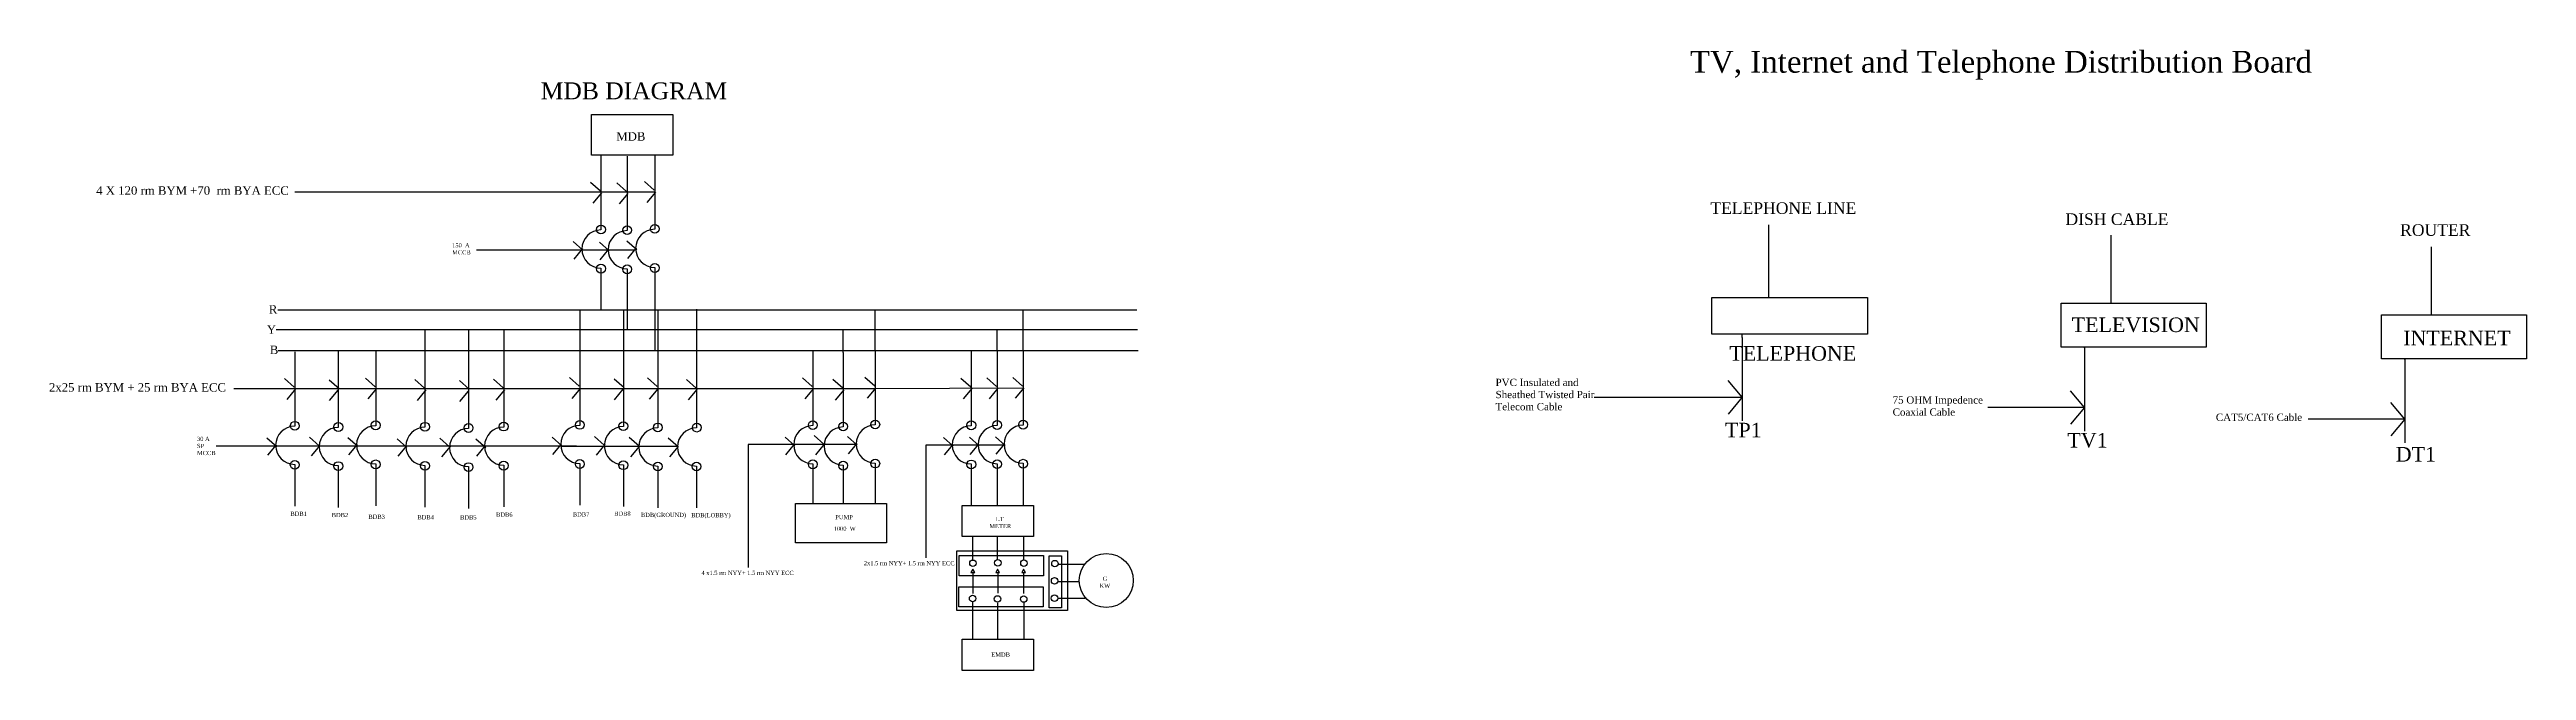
# Model space of a CAD drawing. Header units: inches. Extents: x -2152 to 9073, y -5017 to 214.
# Drawn here: x -1133 to 2385, y -3558 to -2676 of the extents above; entities that cross this region are included whole.
import ezdxf

# ---------------------------------------------------------------- set-up
doc = ezdxf.new("R2010")
doc.units = ezdxf.units.IN
doc.header["$LTSCALE"] = 15
doc.header["$MEASUREMENT"] = 0
doc.styles.get("Standard").update_dxf_attribs({"font": 'times.ttf'})

msp = doc.modelspace()

# ---------------------------------------------------------------- texts
at = {"insert": (1196.85103, -2678.22086), "char_height": 30.981544, "attachment_point": 1}
msp.add_mtext_dynamic_manual_height_columns('TV, Internet and Telephone Distribution Board', width=1062.5160997, gutter_width=140.70901, heights=[0], dxfattribs=at)
at = {"attachment_point": 1}
for s, insert, char_height, width in [('MDB DIAGRAM', (-435.53983, -2723.00708), 24, 515.1020556), ('MDB', (-328.14267, -2793.74083), 12, 276.1744954), ('4 X 120 rm BYM +70  rm BYA ECC', (-1066.9136, -2870.57759), 12, 276.1744954), ('TELEPHONE LINE', (1225.94402, -2893.28879), 16.5234901, 215.2556409), ('DISH CABLE', (1730.30397, -2908.98811), 16.52349, 215.2556409), ('150  A\\PMCCB', (-561.40644, -2951.30572), 6, 31.4289386), ('ROUTER', (2205.72527, -2924.39853), 16.52349, 215.2556409), ('R', (-821.73357, -3039.42972), 12, 11.0884508), ('TELEVISION', (1739.21882, -3056.87377), 20.654363, 142.963912), ('Y', (-824.60311, -3067.83658), 12, 11.0884508), ('INTERNET', (2210.11041, -3075.6802), 20.654363, 142.963912), ('B', (-820.33832, -3096.81814), 12, 11.0884508), ('2x25 rm BYM + 25 rm BYA ECC', (-1134.06235, -3150.12363), 12, 276.1744954), ('{\\C6;PVC Insulated and Sheathed Twisted Pair Telecom Cable}', (920.79424, -3143.87687), 10.3271813, 167.7916256), ('{\\C6;75 OHM Impedence Coaxial Cable}', (1484.83401, -3168.79408), 10.3271813, 167.7916256), ('{\\C6;CAT5/CAT6 Cable}', (1943.95936, -3193.44076), 10.3271813, 167.7916256), ('30 A\\PSP\\PMCCB', (-923.81942, -3226.29411), 6, 47.143429), ('TP1', (1246.76712, -3206.38585), 20.654363, 75.4551621), ('TV1', (1733.08176, -3220.88237), 20.654363, 75.4551621), ('DT1', (2199.44364, -3240.82079), 20.654363, 75.4551621), ('BDB1', (-791.14792, -3332.63605), 6, 31.3902084), ('BDB2', (-732.47494, -3334.40896), 6, 31.3902084), ('BDB3', (-680.29589, -3336.92032), 6, 31.3902084), ('BDB4', (-610.69573, -3337.54358), 6, 31.3902084), ('BDB5', (-550.14605, -3337.75353), 6, 31.3902084), ('BDB6', (-498.94957, -3333.77816), 6, 31.3902084), ('BDB7', (-389.91097, -3333.53101), 6, 31.3902084), ('BDB8', (-331.24922, -3332.38136), 6, 31.3902084), ('BDB(GROUND)', (-293.25083, -3334.24914), 6, 34.0565793), ('BDB(LOBBY)', (-221.74763, -3334.55669), 6, 31.3902084), ('PUMP', (-17.1614, -3337.2721), 6, 31.3902084), ('    LT METER', (201.70808, -3340.02221), 6, 31.3902084), ('1000  W', (-19.56807, -3353.7679), 6, 31.3902084), ('2x1.5 rm NYY+ 1.5 rm NYY ECC', (23.41881, -3402.80292), 6, 276.1744954), ('4 x1.5 rm NYY+ 1.5 rm NYY ECC', (-207.2997, -3416.58309), 6, 276.1744954), ('    G                        KW', (353.61736, -3424.77604), 6, 31.3902084), ('EMDB', (204.47725, -3532.58156), 6, 31.3902084)]:
    msp.add_mtext(s, dxfattribs=dict(at, insert=insert, char_height=char_height, width=width))
at = {"insert": (1252.90418, -3097.50452), "char_height": 20.654363, "attachment_point": 1}
msp.add_mtext('TELEPHONE', dxfattribs=at)

# ---------------------------------------------------------------- linework, layer by layer
for p, q in [((-349.9846, -2826.7434), (-349.9846, -2932.59212)), ((-312.71604, -2827.67464), (-312.71604, -2933.52337)), ((-273.58405, -2825.81215), (-273.58405, -2931.66087)), ((-784.87664, -2878.58901), (-273.89782, -2878.58901)), ((-364.61799, -2864.85093), (-350.74765, -2877.16212)), ((-348.99042, -2879.72053), (-361.30967, -2894.51939)), ((-327.34943, -2865.78218), (-313.47909, -2878.09336)), ((-311.72186, -2880.65177), (-324.04111, -2895.45063)), ((-288.21745, -2863.91968), (-274.3471, -2876.23087)), ((-272.58987, -2878.78928), (-284.90912, -2893.58814)), ((-389.43035, -2949.15764), (-375.56, -2961.46882)), ((-352.16179, -2950.08888), (-338.29144, -2962.40007)), ((-313.0298, -2948.22639), (-299.15945, -2960.53757)), ((1308.57155, -2925.37112), (1308.57155, -3013.9163)), ((1794.88619, -2939.86764), (1794.88619, -3028.41282)), ((-303.05239, -2961.09484), (-526.95857, -2961.09484)), ((-376.37093, -2959.06802), (-388.69018, -2973.86688)), ((-339.10237, -2959.99927), (-351.42162, -2974.79813)), ((-349.9846, -2986.7956), (-349.9846, -3046.12667)), ((-312.71604, -2987.72685), (-312.71604, -3047.05792)), ((-299.97038, -2958.13677), (-312.28963, -2972.93563)), ((-273.58405, -2985.86435), (-273.58405, -3045.19543)), ((2249.92378, -2956.41006), (2249.92378, -3044.95524)), ((1308.57155, -3013.9163), (1308.57155, -3022.77082)), ((1308.57155, -3022.77082), (1308.57155, -3028.71318)), ((-809.19784, -3045.8198), (411.36816, -3045.8198)), ((-380.06328, -3046.3259), (-380.06328, -3210.05345)), ((-318.15478, -3046.3259), (-318.15478, -3211.79621)), ((-312.71604, -3047.05792), (-312.71604, -3073.70166)), ((-273.58405, -3045.19543), (-273.58405, -3103.81407)), ((-269.19975, -3045.84617), (-269.19975, -3213.60904)), ((-214.26689, -3045.28122), (-214.26689, -3213.60904)), ((39.66582, -3103.81407), (39.66582, -3045.8198)), ((249.67565, -3103.81407), (249.67565, -3045.8198)), ((1794.88619, -3028.41282), (1794.88619, -3036.47338)), ((2249.92378, -3044.95524), (2249.92378, -3053.0158)), ((-811.42985, -3073.70166), (412.34015, -3073.70166)), ((-599.9311, -3073.52355), (-599.9311, -3212.66921)), ((-538.0226, -3073.52355), (-538.0226, -3214.41197)), ((-488.17384, -3074.17747), (-488.17384, -3212.3999)), ((-5.87381, -3106.48803), (-5.87381, -3073.70166)), ((212.84119, -3104.40539), (212.84119, -3073.70166)), ((1270.99096, -3085.38491), (1270.99096, -3080.56575)), ((1270.99096, -3085.38491), (1270.99096, -3203.74125)), ((-808.63984, -3103.81407), (413.31212, -3103.81407)), ((-784.97298, -3105.41034), (-784.97298, -3211.25907)), ((-723.06448, -3104.58381), (-723.06448, -3213.00182)), ((-669.9704, -3104.75211), (-669.9704, -3210.60083)), ((-49.10553, -3104.60934), (-49.10553, -3210.45806)), ((-5.87381, -3106.48803), (-5.87381, -3212.33676)), ((39.66582, -3103.57086), (39.66582, -3209.41959)), ((176.05241, -3104.78781), (176.05241, -3210.63654)), ((212.84119, -3104.40539), (212.84119, -3210.25412)), ((249.67565, -3103.81159), (249.67565, -3209.66031)), ((1757.30561, -3099.88143), (1757.30561, -3099.01877)), ((1757.30561, -3099.88143), (1757.30561, -3218.23777)), ((2212.3432, -3116.42386), (2212.3432, -3115.56119)), ((2212.3432, -3116.42386), (2212.3432, -3234.78019)), ((-871.56216, -3157.48215), (-613.42719, -3157.48215)), ((-799.60638, -3143.51788), (-785.73603, -3155.82906)), ((-783.9788, -3158.38747), (-796.29806, -3173.18633)), ((-735.92138, -3145.17096), (-722.05103, -3157.48214)), ((-723.60212, -3160.04055), (-735.92137, -3174.83941)), ((-684.60379, -3142.85965), (-670.73345, -3155.17083)), ((-668.97622, -3157.72924), (-681.29547, -3172.5281)), ((-614.88091, -3157.48215), (-356.74594, -3157.48215)), ((-614.56449, -3144.92802), (-600.69415, -3157.2392)), ((-598.93692, -3159.79762), (-611.25617, -3174.59648)), ((-550.87949, -3146.5811), (-537.00915, -3158.89228)), ((-538.56023, -3161.45069), (-550.87949, -3176.24955)), ((-502.80724, -3144.65871), (-488.93689, -3156.96989)), ((-487.17966, -3159.5283), (-499.49891, -3174.32716)), ((-394.69668, -3142.31226), (-380.82633, -3154.62344)), ((-379.06911, -3157.18186), (-391.38836, -3171.98072)), ((-380.51976, -3157.48215), (38.87782, -3157.48215)), ((-331.01168, -3143.96534), (-317.14134, -3156.27652)), ((-318.69242, -3158.83493), (-331.01167, -3173.63379)), ((-284.05649, -3142.42717), (-270.18615, -3154.73835)), ((-269.256, -3158.12331), (-281.57525, -3172.92217)), ((-228.64228, -3144.9068), (-214.77193, -3157.21798)), ((-213.84178, -3158.94984), (-226.16103, -3173.7487)), ((-63.73892, -3142.71687), (-49.86858, -3155.02806)), ((-48.11135, -3157.58647), (-60.4306, -3172.38533)), ((-20.5072, -3144.59557), (-6.63686, -3156.90675)), ((-4.87963, -3159.46517), (-17.19888, -3174.26403)), ((25.03242, -3141.6784), (38.90277, -3153.98958)), ((40.66, -3156.54799), (28.34075, -3171.34685)), ((39.66582, -3157.74228), (250.66983, -3156.78872)), ((161.41901, -3142.89535), (175.28936, -3155.20653)), ((177.04659, -3157.76494), (164.72733, -3172.5638)), ((198.2078, -3142.51293), (212.07814, -3154.82411)), ((213.83537, -3157.38253), (201.51612, -3172.18139)), ((235.04226, -3141.91913), (248.9126, -3154.23031)), ((250.66983, -3156.78872), (238.35058, -3171.58758)), ((1270.99096, -3170.18625), (1251.00724, -3146.51123)), ((1757.30561, -3184.68277), (1737.32188, -3161.00775)), ((1060.88022, -3170.18625), (1270.99096, -3170.18625)), ((1270.99096, -3170.18625), (1251.11724, -3193.95369)), ((1757.30561, -3184.68277), (1620.28111, -3184.68277)), ((1757.30561, -3184.68277), (1737.43188, -3208.45021)), ((2212.3432, -3201.2252), (2075.3187, -3201.2252)), ((2212.3432, -3201.2252), (2192.35948, -3177.55017)), ((2212.3432, -3201.2252), (2192.46948, -3224.99263)), ((-824.41873, -3227.82458), (-810.54838, -3240.13577)), ((-764.042, -3226.99806), (-750.17166, -3239.30924)), ((-709.41615, -3227.16635), (-695.5458, -3239.47754)), ((-639.37685, -3229.23473), (-625.5065, -3241.54591)), ((-579.00012, -3228.4082), (-565.12977, -3240.71938)), ((-527.61959, -3228.96541), (-513.74924, -3241.2766)), ((-419.50903, -3226.61897), (-405.63869, -3238.93015)), ((-406.44961, -3236.52935), (-418.76887, -3251.32821)), ((-359.13231, -3225.79244), (-345.26196, -3238.10362)), ((-309.69592, -3226.7339), (-295.82558, -3239.04508)), ((-254.28171, -3227.56042), (-240.41136, -3239.87161)), ((-88.55128, -3227.02358), (-74.68093, -3239.33476)), ((-75.49186, -3236.93396), (-87.81111, -3251.73282)), ((-47.22409, -3224.44146), (-33.35374, -3236.75265)), ((-33.11686, -3236.90442), (-45.43612, -3251.70328)), ((0.22007, -3225.9851), (14.09042, -3238.29629)), ((13.27949, -3235.89549), (0.96024, -3250.69435)), ((136.60666, -3227.20205), (150.477, -3239.51324)), ((173.39544, -3226.81964), (187.26579, -3239.13082)), ((186.45486, -3236.73002), (174.13561, -3251.52888)), ((210.2299, -3226.22583), (224.10025, -3238.53702)), ((223.28932, -3236.13622), (210.97007, -3250.93508)), ((-896.37451, -3239.30925), (-641.21837, -3239.30925)), ((-811.35931, -3237.73497), (-823.67856, -3252.53383)), ((-784.97298, -3265.46255), (-784.97298, -3324.79362)), ((-749.24151, -3238.5615), (-761.56076, -3253.36036)), ((-723.06448, -3267.2053), (-723.06448, -3326.53638)), ((-696.35673, -3237.07674), (-708.67598, -3251.87559)), ((-669.9704, -3264.80431), (-669.9704, -3324.13539)), ((-643.0752, -3239.30925), (-384.53712, -3239.30925)), ((-626.31743, -3239.14511), (-638.63668, -3253.94397)), ((-599.9311, -3266.87269), (-599.9311, -3326.20376)), ((-564.19962, -3239.97164), (-576.51888, -3254.7705)), ((-538.0226, -3268.61545), (-538.0226, -3327.94652)), ((-514.56017, -3238.8758), (-526.87942, -3253.67466)), ((-488.17384, -3266.60338), (-488.17384, -3325.93445)), ((-405.62839, -3239.38201), (-242.15303, -3239.38201)), ((-380.06328, -3264.25693), (-380.06328, -3323.588)), ((-344.33181, -3237.35588), (-356.65106, -3252.15474)), ((-318.15478, -3265.99969), (-318.15478, -3325.33076)), ((-295.72251, -3239.95041), (-308.04176, -3254.74927)), ((-269.19975, -3267.81252), (-269.19975, -3327.1436)), ((-240.30829, -3239.95041), (-252.62755, -3254.74927)), ((-214.26689, -3267.81252), (-214.26689, -3327.1436)), ((12.70852, -3237.461), (-140.7156, -3237.461)), ((-140.7156, -3237.461), (-140.7156, -3411.71932)), ((-49.10553, -3264.66154), (-49.10553, -3321.10998)), ((-5.87381, -3266.54024), (-5.87381, -3321.10998)), ((39.66582, -3263.62307), (39.66582, -3321.10998)), ((222.5572, -3238.09467), (111.61001, -3238.09467)), ((111.61001, -3238.09467), (111.61001, -3398.41232)), ((149.66608, -3237.11244), (137.34682, -3251.9113)), ((176.05241, -3264.84002), (176.05241, -3324.17109)), ((212.84119, -3264.4576), (212.84119, -3323.78867)), ((249.67565, -3263.8638), (249.67565, -3323.19487)), ((178.31987, -3401.32351), (178.31987, -3367.94363)), ((213.44814, -3400.829), (213.44814, -3367.44911)), ((250.55547, -3401.32351), (250.55547, -3367.94363)), ((299.42055, -3407.0521), (337.79347, -3407.0521)), ((178.13188, -3419.46325), (178.13188, -3448.68648)), ((213.55765, -3418.99939), (213.55765, -3448.22261)), ((250.221, -3419.46325), (250.221, -3448.68648)), ((298.62936, -3431.56684), (329.48593, -3431.56684)), ((177.81438, -3460.48246), (177.81438, -3514.13753)), ((213.19004, -3461.96601), (213.19004, -3513.64301)), ((250.54476, -3462.21327), (250.54476, -3513.89027)), ((299.02496, -3455.29078), (337.79347, -3455.29078))]:
    msp.add_line(p, q)
for points in [[(-363.34235, -2768.61488), (-247.98025, -2768.61488), (-247.98025, -2826.35223), (-363.34235, -2826.35223)], [(1228.14101, -3028.71318), (1448.92604, -3028.71318), (1448.92604, -3080.56575), (1228.14101, -3080.56575)], [(1724.41268, -3036.47338), (1930.12918, -3036.47338), (1930.12918, -3099.01877), (1724.41268, -3099.01877)], [(2179.45027, -3053.0158), (2385.16677, -3053.0158), (2385.16677, -3115.56119), (2179.45027, -3115.56119)], [(-73.75423, -3321.0531), (55.82137, -3321.0531), (55.82137, -3376.9782), (-73.75423, -3376.9782)], [(162.97147, -3323.80189), (264.53592, -3323.80189), (264.53592, -3368.01948), (162.97147, -3368.01948)], [(155.31332, -3388.0827), (312.95629, -3388.0827), (312.95629, -3472.78118), (155.31332, -3472.78118)], [(159.05188, -3394.93332), (278.68608, -3394.93332), (278.68608, -3423.58133), (159.05188, -3423.58133)], [(286.78632, -3395.5561), (304.23297, -3395.5561), (304.23297, -3469.04448), (286.78632, -3469.04448)], [(158.4288, -3439.1509), (278.06299, -3439.1509), (278.06299, -3467.79892), (158.4288, -3467.79892)], [(178.19875, -3414.48314), (175.50202, -3419.15401), (180.89548, -3419.15401)], [(213.46982, -3414.17389), (210.77309, -3418.84477), (216.16656, -3418.84477)], [(250.44257, -3414.48314), (247.74584, -3419.15401), (253.1393, -3419.15401)], [(162.88439, -3513.88315), (264.44883, -3513.88315), (264.44883, -3558.10074), (162.88439, -3558.10074)]]:
    msp.add_lwpolyline(points, close=True)
for centre, radius in [((-349.9829, -2931.94658), 6.25749), ((-312.71434, -2932.87783), 6.25749), ((-273.58235, -2931.01533), 6.25749), ((-349.98697, -2987.48183), 6.25749), ((-312.71841, -2988.41307), 6.25749), ((-273.58642, -2986.55058), 6.25749), ((-784.97128, -3210.61353), 6.25749), ((-723.06278, -3212.35629), 6.25749), ((-669.9687, -3209.95529), 6.25749), ((-599.9294, -3212.02367), 6.25749), ((-538.0209, -3213.76643), 6.25749), ((-488.17214, -3211.75436), 6.25749), ((-380.06159, -3209.40791), 6.25749), ((-318.15309, -3211.15067), 6.25749), ((-269.19805, -3212.9635), 6.25749), ((-213.90992, -3213.22766), 6.25749), ((-49.10383, -3209.81252), 6.25749), ((-5.87211, -3211.69122), 6.25749), ((39.66752, -3208.77405), 6.25749), ((176.0541, -3209.991), 6.25749), ((212.84289, -3209.60858), 6.25749), ((249.67735, -3209.01478), 6.25749), ((-784.97536, -3266.14877), 6.25749), ((-723.06686, -3267.89153), 6.25749), ((-669.97277, -3265.49054), 6.25749), ((-599.93347, -3267.55892), 6.25749), ((-538.02497, -3269.30167), 6.25749), ((-488.17621, -3267.2896), 6.25749), ((-380.06566, -3264.94316), 6.25749), ((-318.15716, -3266.68591), 6.25749), ((-269.20213, -3268.49875), 6.25749), ((-214.26926, -3268.49875), 6.25749), ((-49.1079, -3265.34777), 6.25749), ((-5.87618, -3267.22647), 6.25749), ((39.66344, -3264.30929), 6.25749), ((176.05003, -3265.52624), 6.25749), ((212.83882, -3265.14383), 6.25749), ((249.67328, -3264.55002), 6.25749), ((178.36783, -3405.85667), 4.59622), ((213.69201, -3405.29642), 4.59622), ((250.81303, -3405.75828), 4.59622), ((294.86535, -3406.37408), 4.59622), ((367.85885, -3430.38064), 38.35371), ((294.40925, -3430.89531), 4.59622), ((177.96325, -3455.98948), 4.59622), ((213.23592, -3456.60529), 4.59622), ((250.51095, -3456.72673), 4.59622), ((294.25522, -3455.37368), 4.59622)]:
    msp.add_circle(centre, radius)
for centre in [(-349.9846, -2959.69386), (-312.71604, -2960.62511), (-273.58405, -2958.76261), (-784.97298, -3238.36081), (-723.06448, -3240.10356), (-669.9704, -3237.70257), (-599.9311, -3239.77095), (-538.0226, -3241.51371), (-488.17384, -3239.50164), (-380.06328, -3237.15519), (-318.15478, -3238.89795), (-269.19975, -3240.71078), (-214.26689, -3240.71078), (-49.10553, -3237.5598), (-5.87381, -3239.4385), (39.66582, -3236.52133), (176.05241, -3237.73828), (212.84119, -3237.35586), (249.67565, -3236.76206)]:
    msp.add_arc(centre, 27.10174, 90, 270)

msp.set_redraw_order([(e.dxf.handle, doc.entitydb.next_handle()) for e in msp.query("TEXT MTEXT ATTDEF DIMENSION ARC_DIMENSION")])  # texts and dimensions are drawn at this point

doc.saveas('drawing.dxf')
